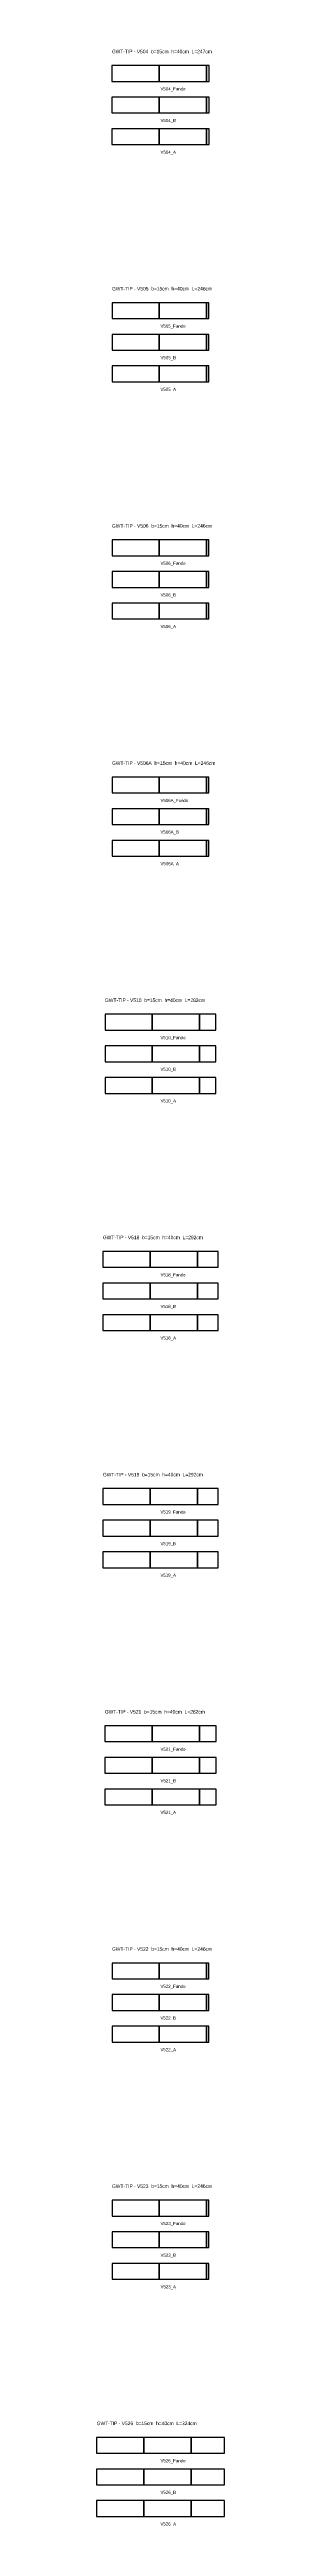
# Model space of a CAD drawing. Header units: metres. Extents: x -162 to 19445, y -6125 to 28582.
# Drawn here: x -162 to 162, y -6125 to 140 of the extents above.
import ezdxf

# ---------------------------------------------------------------- set-up
doc = ezdxf.new("R2010")
doc.units = ezdxf.units.M

msp = doc.modelspace()

# ---------------------------------------------------------------- linework, layer by layer
at = {"layer": 'Paineis'}
for points in [[(-123.5, 60), (-3.5, 60), (-3.5, 100), (-123.5, 100)], [(-3.5, 60), (116.5, 60), (116.5, 100), (-3.5, 100)], [(116.5, 60), (123.5, 60), (123.5, 100), (116.5, 100)], [(-123.5, -20), (-3.5, -20), (-3.5, 20), (-123.5, 20)], [(-3.5, -20), (116.5, -20), (116.5, 20), (-3.5, 20)], [(116.5, -20), (123.5, -20), (123.5, 20), (116.5, 20)], [(-123.5, -100), (-3.5, -100), (-3.5, -60), (-123.5, -60)], [(-3.5, -100), (116.5, -100), (116.5, -60), (-3.5, -60)], [(116.5, -100), (123.5, -100), (123.5, -60), (116.5, -60)], [(-123, -540), (-3, -540), (-3, -500), (-123, -500)], [(-3, -540), (117, -540), (117, -500), (-3, -500)], [(117, -540), (123, -540), (123, -500), (117, -500)], [(-123, -620), (-3, -620), (-3, -580), (-123, -580)], [(-3, -620), (117, -620), (117, -580), (-3, -580)], [(117, -620), (123, -620), (123, -580), (117, -580)], [(-123, -700), (-3, -700), (-3, -660), (-123, -660)], [(-3, -700), (117, -700), (117, -660), (-3, -660)], [(117, -700), (123, -700), (123, -660), (117, -660)], [(-123, -1140), (-3, -1140), (-3, -1100), (-123, -1100)], [(-3, -1140), (117, -1140), (117, -1100), (-3, -1100)], [(117, -1140), (123, -1140), (123, -1100), (117, -1100)], [(-123, -1220), (-3, -1220), (-3, -1180), (-123, -1180)], [(-3, -1220), (117, -1220), (117, -1180), (-3, -1180)], [(117, -1220), (123, -1220), (123, -1180), (117, -1180)], [(-123, -1300), (-3, -1300), (-3, -1260), (-123, -1260)], [(-3, -1300), (117, -1300), (117, -1260), (-3, -1260)], [(117, -1300), (123, -1300), (123, -1260), (117, -1260)], [(-123, -1740), (-3, -1740), (-3, -1700), (-123, -1700)], [(-3, -1740), (117, -1740), (117, -1700), (-3, -1700)], [(117, -1740), (123, -1740), (123, -1700), (117, -1700)], [(-123, -1820), (-3, -1820), (-3, -1780), (-123, -1780)], [(-3, -1820), (117, -1820), (117, -1780), (-3, -1780)], [(117, -1820), (123, -1820), (123, -1780), (117, -1780)], [(-123, -1900), (-3, -1900), (-3, -1860), (-123, -1860)], [(-3, -1900), (117, -1900), (117, -1860), (-3, -1860)], [(117, -1900), (123, -1900), (123, -1860), (117, -1860)], [(-140.75, -2340), (-20.75, -2340), (-20.75, -2300), (-140.75, -2300)], [(-20.75, -2340), (99.25, -2340), (99.25, -2300), (-20.75, -2300)], [(99.25, -2340), (140.75, -2340), (140.75, -2300), (99.25, -2300)], [(-140.75, -2420), (-20.75, -2420), (-20.75, -2380), (-140.75, -2380)], [(-20.75, -2420), (99.25, -2420), (99.25, -2380), (-20.75, -2380)], [(99.25, -2420), (140.75, -2420), (140.75, -2380), (99.25, -2380)], [(-140.75, -2500), (-20.75, -2500), (-20.75, -2460), (-140.75, -2460)], [(-20.75, -2500), (99.25, -2500), (99.25, -2460), (-20.75, -2460)], [(99.25, -2500), (140.75, -2500), (140.75, -2460), (99.25, -2460)], [(-146.25, -2940), (-26.25, -2940), (-26.25, -2900), (-146.25, -2900)], [(-26.25, -2940), (93.75, -2940), (93.75, -2900), (-26.25, -2900)], [(93.75, -2940), (146.25, -2940), (146.25, -2900), (93.75, -2900)], [(-146.25, -3020), (-26.25, -3020), (-26.25, -2980), (-146.25, -2980)], [(-26.25, -3020), (93.75, -3020), (93.75, -2980), (-26.25, -2980)], [(93.75, -3020), (146.25, -3020), (146.25, -2980), (93.75, -2980)], [(-146.25, -3100), (-26.25, -3100), (-26.25, -3060), (-146.25, -3060)], [(-26.25, -3100), (93.75, -3100), (93.75, -3060), (-26.25, -3060)], [(93.75, -3100), (146.25, -3100), (146.25, -3060), (93.75, -3060)], [(-146.25, -3540), (-26.25, -3540), (-26.25, -3500), (-146.25, -3500)], [(-26.25, -3540), (93.75, -3540), (93.75, -3500), (-26.25, -3500)], [(93.75, -3540), (146.25, -3540), (146.25, -3500), (93.75, -3500)], [(-146.25, -3620), (-26.25, -3620), (-26.25, -3580), (-146.25, -3580)], [(-26.25, -3620), (93.75, -3620), (93.75, -3580), (-26.25, -3580)], [(93.75, -3620), (146.25, -3620), (146.25, -3580), (93.75, -3580)], [(-146.25, -3700), (-26.25, -3700), (-26.25, -3660), (-146.25, -3660)], [(-26.25, -3700), (93.75, -3700), (93.75, -3660), (-26.25, -3660)], [(93.75, -3700), (146.25, -3700), (146.25, -3660), (93.75, -3660)], [(-141.25, -4140), (-21.25, -4140), (-21.25, -4100), (-141.25, -4100)], [(-21.25, -4140), (98.75, -4140), (98.75, -4100), (-21.25, -4100)], [(98.75, -4140), (141.25, -4140), (141.25, -4100), (98.75, -4100)], [(-141.25, -4220), (-21.25, -4220), (-21.25, -4180), (-141.25, -4180)], [(-21.25, -4220), (98.75, -4220), (98.75, -4180), (-21.25, -4180)], [(98.75, -4220), (141.25, -4220), (141.25, -4180), (98.75, -4180)], [(-141.25, -4300), (-21.25, -4300), (-21.25, -4260), (-141.25, -4260)], [(-21.25, -4300), (98.75, -4300), (98.75, -4260), (-21.25, -4260)], [(98.75, -4300), (141.25, -4300), (141.25, -4260), (98.75, -4260)], [(-123, -4740), (-3, -4740), (-3, -4700), (-123, -4700)], [(-3, -4740), (117, -4740), (117, -4700), (-3, -4700)], [(117, -4740), (123, -4740), (123, -4700), (117, -4700)], [(-123, -4820), (-3, -4820), (-3, -4780), (-123, -4780)], [(-3, -4820), (117, -4820), (117, -4780), (-3, -4780)], [(117, -4820), (123, -4820), (123, -4780), (117, -4780)], [(-123, -4900), (-3, -4900), (-3, -4860), (-123, -4860)], [(-3, -4900), (117, -4900), (117, -4860), (-3, -4860)], [(117, -4900), (123, -4900), (123, -4860), (117, -4860)], [(-123, -5340), (-3, -5340), (-3, -5300), (-123, -5300)], [(-3, -5340), (117, -5340), (117, -5300), (-3, -5300)], [(117, -5340), (123, -5340), (123, -5300), (117, -5300)], [(-123, -5420), (-3, -5420), (-3, -5380), (-123, -5380)], [(-3, -5420), (117, -5420), (117, -5380), (-3, -5380)], [(117, -5420), (123, -5420), (123, -5380), (117, -5380)], [(-123, -5500), (-3, -5500), (-3, -5460), (-123, -5460)], [(-3, -5500), (117, -5500), (117, -5460), (-3, -5460)], [(117, -5500), (123, -5500), (123, -5460), (117, -5460)], [(-162, -5940), (-42, -5940), (-42, -5900), (-162, -5900)], [(-42, -5940), (78, -5940), (78, -5900), (-42, -5900)], [(78, -5940), (162, -5940), (162, -5900), (78, -5900)], [(-162, -6020), (-42, -6020), (-42, -5980), (-162, -5980)], [(-42, -6020), (78, -6020), (78, -5980), (-42, -5980)], [(78, -6020), (162, -6020), (162, -5980), (78, -5980)], [(-162, -6100), (-42, -6100), (-42, -6060), (-162, -6060)], [(-42, -6100), (78, -6100), (78, -6060), (-42, -6060)], [(78, -6100), (162, -6100), (162, -6060), (78, -6060)]]:
    msp.add_lwpolyline(points, close=True, dxfattribs=at)

# ---------------------------------------------------------------- texts
at = {"layer": 'NOMENCLATURA', "char_height": 9, "attachment_point": 1}
for s, insert in [('GWT-TIP - V504  b=15cm  h=40cm  L=247cm', (-123.5, 140)), ('GWT-TIP - V505  b=15cm  h=40cm  L=246cm', (-123, -460)), ('GWT-TIP - V506  b=15cm  h=40cm  L=246cm', (-123, -1060)), ('GWT-TIP - V506A  b=15cm  h=40cm  L=246cm', (-123, -1660)), ('GWT-TIP - V510  b=15cm  h=40cm  L=282cm', (-140.75, -2260)), ('GWT-TIP - V518  b=15cm  h=40cm  L=292cm', (-146.25, -2860)), ('GWT-TIP - V519  b=15cm  h=40cm  L=292cm', (-146.25, -3460)), ('GWT-TIP - V521  b=15cm  h=40cm  L=282cm', (-141.25, -4060)), ('GWT-TIP - V522  b=15cm  h=40cm  L=246cm', (-123, -4660)), ('GWT-TIP - V523  b=15cm  h=40cm  L=246cm', (-123, -5260)), ('GWT-TIP - V526  b=15cm  h=40cm  L=324cm', (-162, -5860))]:
    msp.add_mtext(s, dxfattribs=dict(at, insert=insert))
at = {"layer": 'Texto Secao', "char_height": 8, "attachment_point": 1}
for s, insert in [('V504_Fundo', (0, 45)), ('V504_B', (0, -35)), ('V504_A', (0, -115)), ('V505_Fundo', (0, -555)), ('V505_B', (0, -635)), ('V505_A', (0, -715)), ('V506_Fundo', (0, -1155)), ('V506_B', (0, -1235)), ('V506_A', (0, -1315)), ('V506A_Fundo', (0, -1755)), ('V506A_B', (0, -1835)), ('V506A_A', (0, -1915)), ('V510_Fundo', (0, -2355)), ('V510_B', (0, -2435)), ('V510_A', (0, -2515)), ('V518_Fundo', (0, -2955)), ('V518_B', (0, -3035)), ('V518_A', (0, -3115)), ('V519_Fundo', (0, -3555)), ('V519_B', (0, -3635)), ('V519_A', (0, -3715)), ('V521_Fundo', (0, -4155)), ('V521_B', (0, -4235)), ('V521_A', (0, -4315)), ('V522_Fundo', (0, -4755)), ('V522_B', (0, -4835)), ('V522_A', (0, -4915)), ('V523_Fundo', (0, -5355)), ('V523_B', (0, -5435)), ('V523_A', (0, -5515)), ('V526_Fundo', (0, -5955)), ('V526_B', (0, -6035)), ('V526_A', (0, -6115))]:
    msp.add_mtext(s, dxfattribs=dict(at, insert=insert))

doc.saveas('drawing.dxf')
